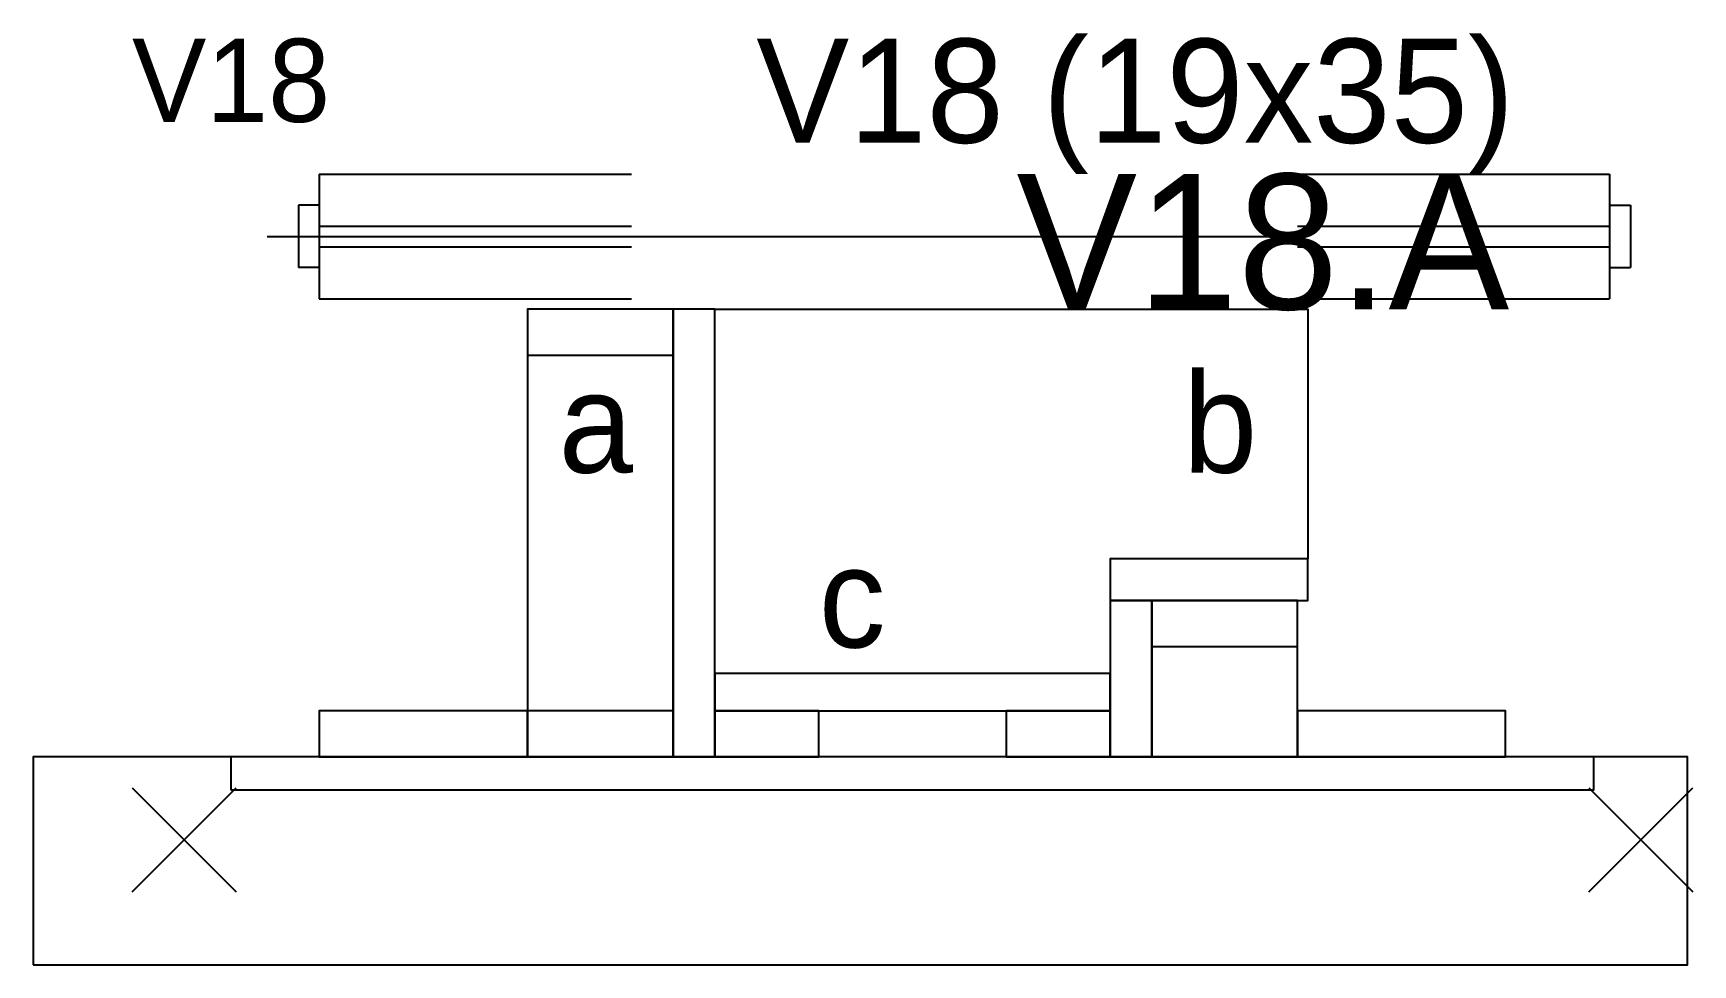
# Model space of a CAD drawing. Header units: metres. Extents: x -10 to 74425, y -2037 to 26.
# Drawn here: x 7183.9 to 7343.4, y -352 to -262.5 of the extents above; entities that cross this region are included whole.
import ezdxf

# ---------------------------------------------------------------- set-up
doc = ezdxf.new("R2010")
doc.units = ezdxf.units.M
doc.layers.add('LABELS', color=3, linetype='Continuous')
doc.layers.add('VIGAS', color=7, linetype='Continuous')

msp = doc.modelspace()

# ---------------------------------------------------------------- texts
at = {"layer": 'LABELS'}
msp.add_text('V18', height=8, dxfattribs=at).set_placement((7193.4, -271))
at = {"layer": 'VIGAS'}
for s, height, p in [('V18 (19x35)', 10, (7253.4, -273)), ('V18.A', 13, (7278.4, -289)), ('b', 9.6, (7294.4, -304.7)), ('a', 9.6, (7234.4, -304.7)), ('c', 9.6, (7259.4, -321.5))]:
    msp.add_text(s, height=height, dxfattribs=at).set_placement(p)

# ---------------------------------------------------------------- linework, layer by layer
at = {"layer": 'VIGAS'}
for p, q in [((7211.4, -276), (7241.4, -276)), ((7211.4, -276), (7211.4, -288)), ((7305.4, -276), (7335.4, -276)), ((7335.4, -276), (7335.4, -288)), ((7209.4, -279), (7209.4, -285)), ((7211.4, -279), (7209.4, -279)), ((7335.4, -279), (7337.4, -279)), ((7337.4, -279), (7337.4, -285)), ((7206.4, -282), (7304.4, -282)), ((7211.4, -281), (7241.4, -281)), ((7305.4, -281), (7335.4, -281)), ((7211.4, -283), (7241.4, -283)), ((7305.4, -283), (7335.4, -283)), ((7211.4, -285), (7209.4, -285)), ((7335.4, -285), (7337.4, -285)), ((7211.4, -288), (7241.4, -288)), ((7305.4, -288), (7335.4, -288)), ((7193.4, -345), (7203.4, -335)), ((7193.4, -335), (7203.4, -345)), ((7333.4, -345), (7343.4, -335)), ((7333.4, -335), (7343.4, -345))]:
    msp.add_line(p, q, dxfattribs=at)
for points in [[(7231.4, -332), (7245.4, -332), (7245.4, -289), (7231.4, -289)], [(7231.4, -293.4), (7245.4, -293.4), (7245.4, -289), (7231.4, -289)], [(7245.4, -332), (7249.4, -332), (7249.4, -289), (7245.4, -289)], [(7249.4, -324), (7249.4, -289), (7306.4, -289), (7306.4, -313), (7287.4, -313), (7287.4, -324)], [(7287.4, -317), (7306.4, -317), (7306.4, -313), (7287.4, -313)], [(7287.4, -332), (7291.4, -332), (7291.4, -317), (7287.4, -317)], [(7291.4, -332), (7305.4, -332), (7305.4, -317), (7291.4, -317)], [(7291.4, -321.4), (7305.4, -321.4), (7305.4, -317), (7291.4, -317)], [(7249.4, -327.6), (7287.4, -327.6), (7287.4, -324), (7249.4, -324)], [(7211.4, -332), (7231.4, -332), (7231.4, -327.6), (7211.4, -327.6)], [(7231.4, -332), (7245.4, -332), (7245.4, -327.6), (7231.4, -327.6)], [(7249.4, -332), (7259.4, -332), (7259.4, -327.6), (7249.4, -327.6)], [(7277.4, -332), (7287.4, -332), (7287.4, -327.6), (7277.4, -327.6)], [(7305.4, -332), (7325.4, -332), (7325.4, -327.6), (7305.4, -327.6)], [(7183.9, -352), (7342.9, -352), (7342.9, -332), (7183.9, -332)], [(7202.9, -335.2), (7333.9, -335.2), (7333.9, -332), (7202.9, -332)]]:
    msp.add_lwpolyline(points, close=True, dxfattribs=at)

msp.set_redraw_order([(e.dxf.handle, doc.entitydb.next_handle()) for e in msp.query("TEXT MTEXT ATTDEF DIMENSION ARC_DIMENSION")])  # texts and dimensions are drawn at this point

doc.saveas('drawing.dxf')
